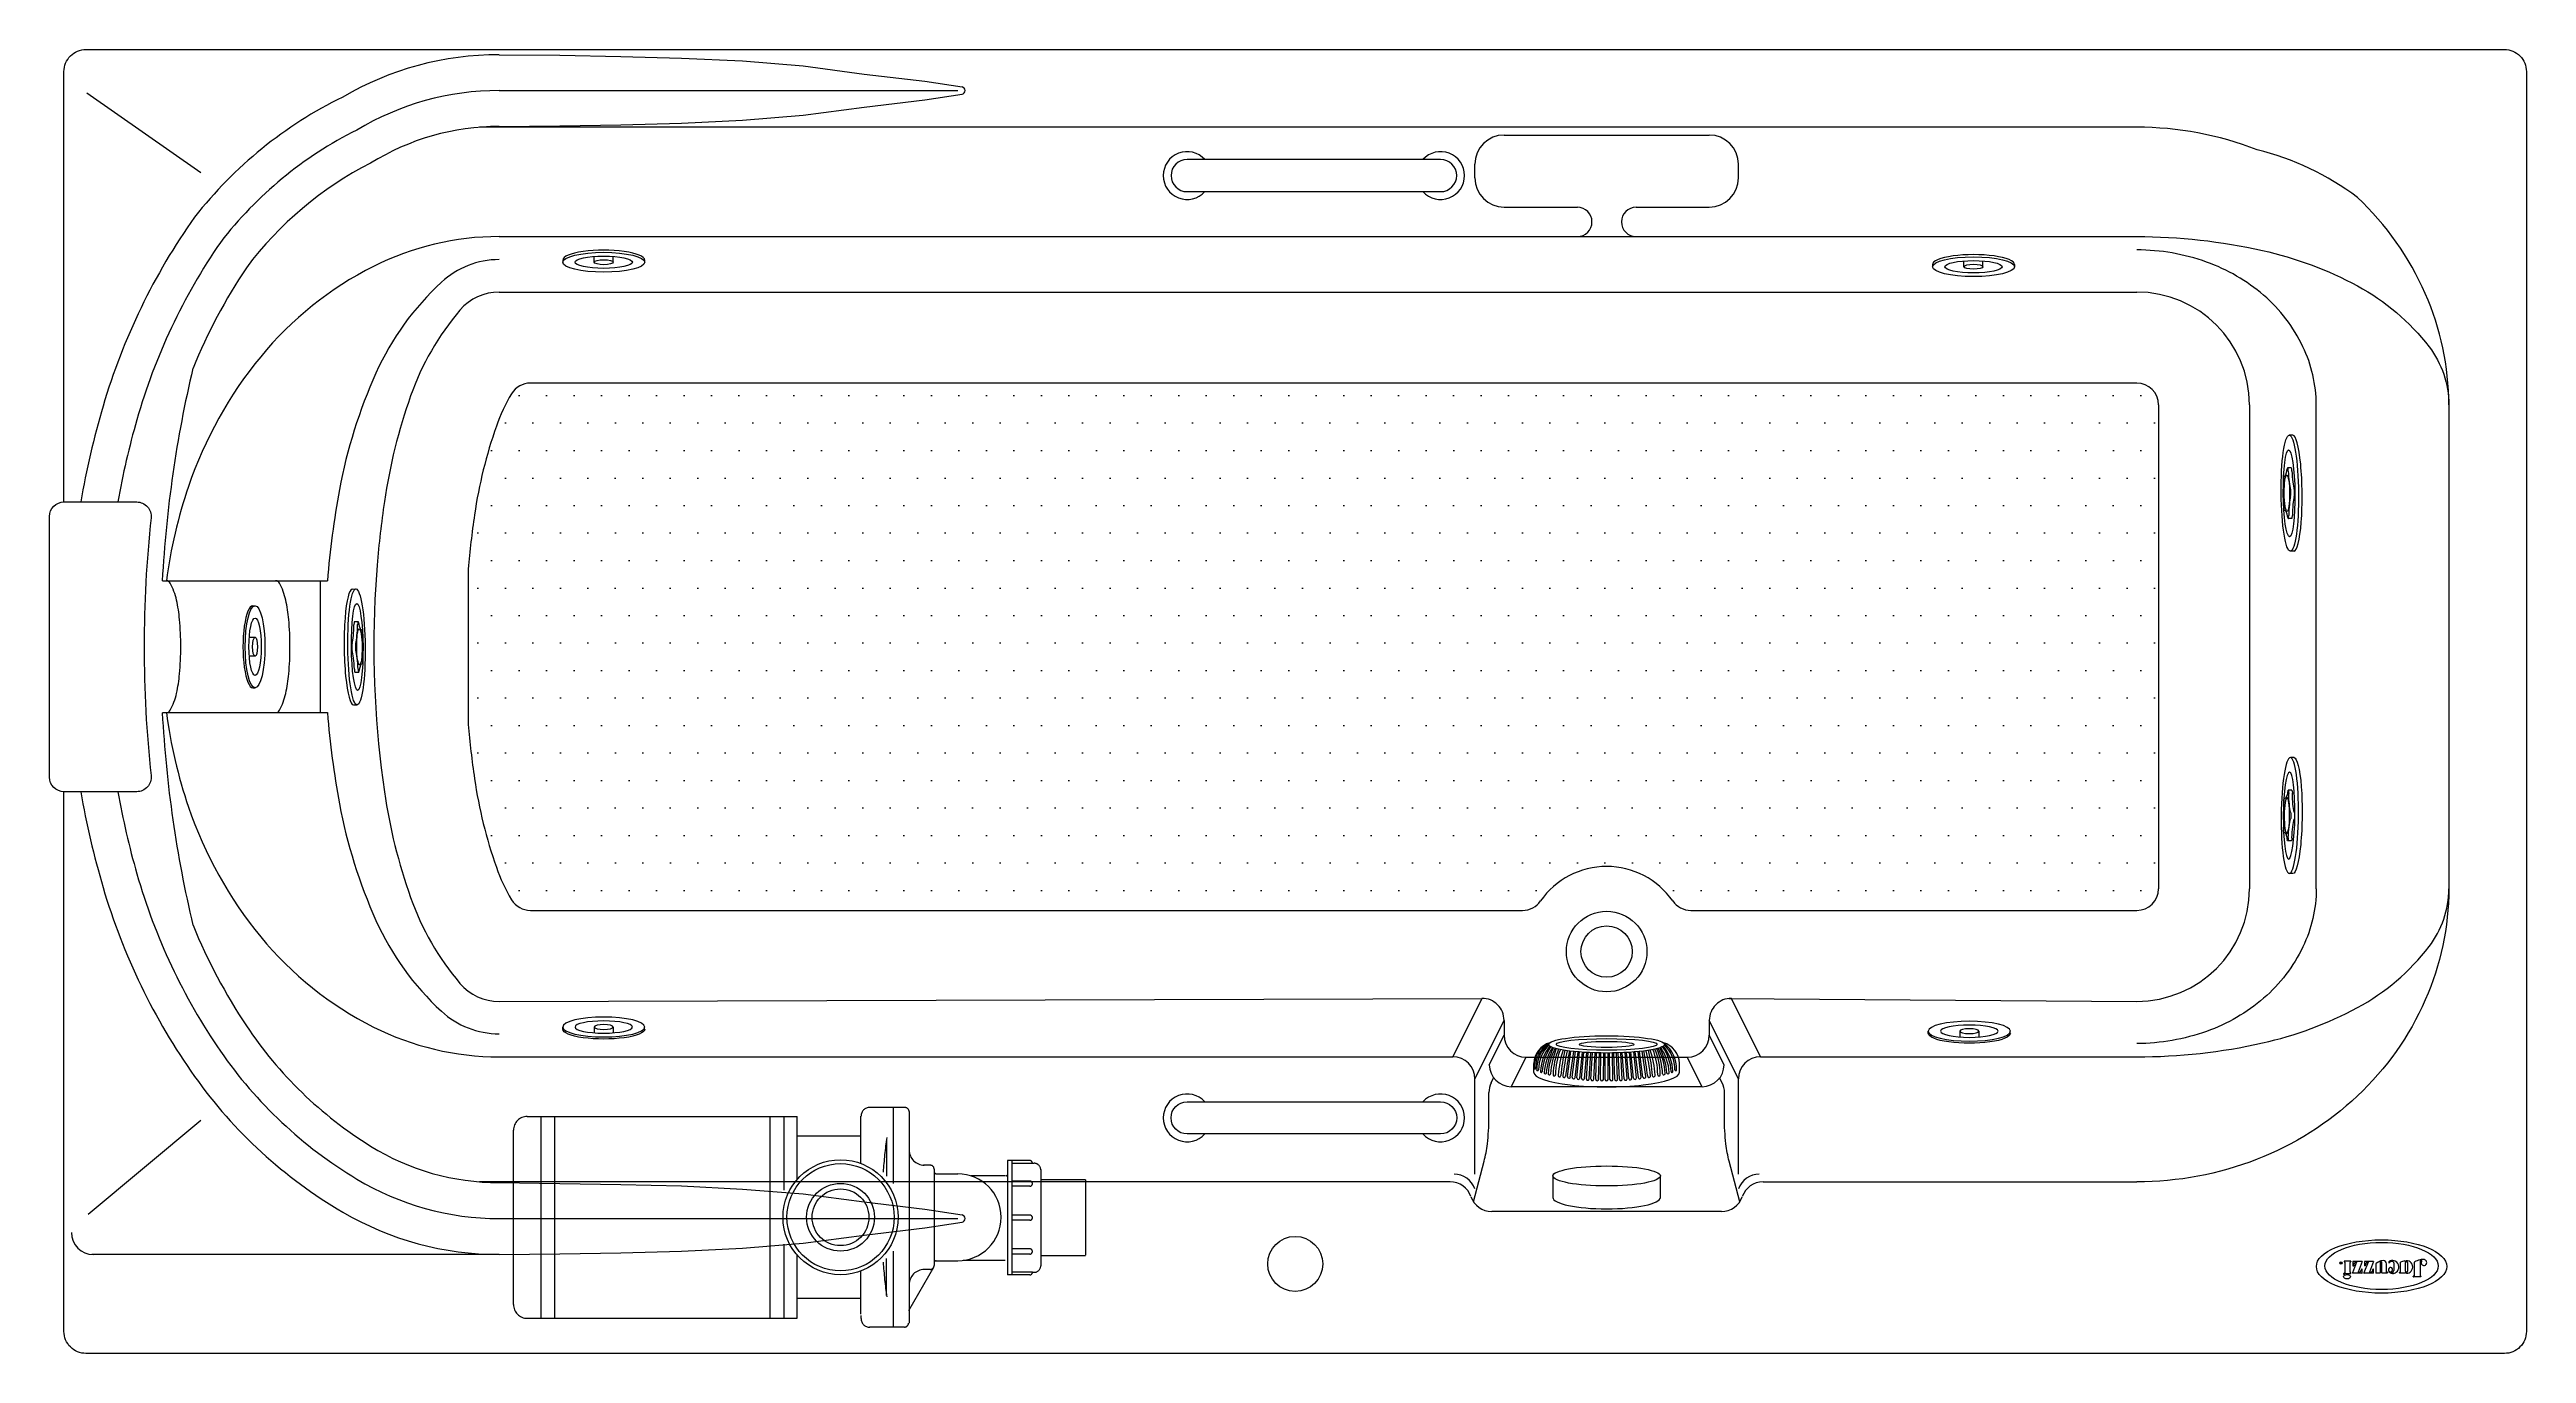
# Model space of a CAD drawing. Header units: millimetres. Extents: x -1256.18 to -1254.47, y 2229.05 to 2229.95.
import ezdxf
from ezdxf.enums import TextEntityAlignment as Align

# ---------------------------------------------------------------- set-up
doc = ezdxf.new("R2010")
doc.units = ezdxf.units.MM
doc.header["$LTSCALE"] = 10
doc.linetypes.add('HIDDEN', pattern=[0.375, 0.25, -0.125])
for name, color, linetype in [('CONTOR05', 7, 'Continuous'), ('jacuzzi', 1, 'Continuous'), ('LCOTA02', 1, 'Continuous')]:
    doc.layers.add(name, color=color, linetype=linetype)
doc.styles.add('ROMANS', font='romans', dxfattribs={"height": 4})

# ---------------------------------------------------------------- blocks, each defined once
blk = doc.blocks.new('A$C1E5B20B9')
at = {"layer": 'LCOTA02'}
for p, q in [((12, 80), (17, 80)), ((14.6, 57.5), (19.6, 57.5)), ((14.6, 22.5), (20, 22.5)), ((12, 0), (17, 0))]:
    blk.add_line(p, q, dxfattribs=at)
for centre, major_axis, start_param, end_param in [((12, 40), (0, 40), 0, 3.141593), ((8.2, 59), (0, 19), 3.648269, 4.519872), ((14.6, 54.8), (0, 2.68), 6.283185, 7.661464), ((13.2, 59), (0, 19), 3.648269, 4.519872), ((19.6, 54.8), (0, 2.68), 5.533225, 7.661464), ((24, 70.7), (0, 19), 2.391632, 3.263235), ((24.8, 49.2), (0, 2.68), 4.276588, 6.404827), ((11.3, 40), (0, 2.68), 0.506677, 2.634916), ((8.2, 21), (0, 19), 4.904906, 5.776509), ((16.3, 40), (0, 2.68), 0.506677, 2.634916), ((13.2, 21), (0, 19), 4.904906, 5.776509), ((30.7, 40), (0, 19), 1.134995, 2.006598), ((14.6, 25.2), (0, 2.68), 1.763314, 3.141593), ((19.6, 25.2), (0, 2.68), 1.763314, 3.891553), ((24, 9.3), (0, 19), 6.161543, 7.033146), ((24.8, 30.8), (0, 2.68), 3.019951, 5.14819)]:
    blk.add_ellipse(centre, major_axis=major_axis, ratio=0.3, start_param=start_param, end_param=end_param, dxfattribs=at)
for centre, major_axis, ratio in [((17, 40), (0, 40), 0.3), ((18, 40), (0, 30), 0.266667), ((21, 40), (0, 12.5), 0.3)]:
    blk.add_ellipse(centre, major_axis=major_axis, ratio=ratio, dxfattribs=at)
blk = doc.blocks.new('A$C00053991')
at = {"layer": 'CONTOR05', "xscale": 0.5, "zscale": 0.5}
blk.add_blockref('A$C1E5B20B9', (0, 0), dxfattribs=at)
blk = doc.blocks.new('A$C691B2982')
at = {"layer": 'CONTOR05', "xscale": 0.1, "yscale": 0.1, "zscale": 0.1}
blk.add_blockref('A$C00053991', (0, 0), dxfattribs=at)
blk = doc.blocks.new('A$C159910E5')
at = {"layer": 'CONTOR05', "rotation": 270}
blk.add_blockref('A$C691B2982', (0, 1.45), dxfattribs=at)
blk = doc.blocks.new('A$C3BF32979')
at = {"layer": 'CONTOR05', "rotation": 314.9999999999977}
blk.add_blockref('A$C159910E5', (-0.4, 5.26), dxfattribs=at)
blk = doc.blocks.new('*E10')
at = {"layer": 'CONTOR05', "rotation": 135.5818886525813}
blk.add_blockref('A$C3BF32979', (4.89, 4.04), dxfattribs=at)
blk = doc.blocks.new('A$C37FA7AEC')
at = {"layer": 'LCOTA02'}
for p, q in [((1.01, 4.71), (1.23, 4.71)), ((1.23, 2.9), (0.63, 2.9)), ((1.23, 1.81), (0.63, 1.81)), ((1.01, 0), (1.23, 0))]:
    blk.add_line(p, q, dxfattribs=at)
for centre, major_axis, ratio, start_param, end_param in [((1.01, 2.36), (0, 2.36), 0.431953, 6.283185, 9.424778), ((1.23, 2.36), (0, -0.544), 0.461888, -3.141592653589793, 3.141592653589793)]:
    blk.add_ellipse(centre, major_axis=major_axis, ratio=ratio, start_param=start_param, end_param=end_param, dxfattribs=at)
for major_axis, ratio in [((0, 2.36), 0.431953), ((0, 1.65), 0.381644)]:
    blk.add_ellipse((1.23, 2.36), major_axis=major_axis, ratio=ratio, dxfattribs=at)
blk = doc.blocks.new('A$C6134645C')
at = {"layer": 'CONTOR05', "rotation": 179.9999999999999}
blk.add_blockref('A$C37FA7AEC', (2.24, 4.71), dxfattribs=at)
blk = doc.blocks.new('A$C71D54D85')
at = {"color": 1}
for p, q in [((78.3, 110.3), (78.3, 111.4)), ((79.1, 112.2), (100.7, 112.2)), ((79.9, 109.5), (79.1, 109.5)), ((80.7, 64), (80.7, 108.7)), ((100.7, 109.5), (98, 109.5)), ((98, 109.5), (98, 67.5)), ((101.6, 111.4), (101.6, 110.3)), ((126.3, 99.5), (126.3, 99.8)), ((127.1, 100.6), (143, 100.6)), ((143, 97.9), (140.8, 97.9)), ((143.8, 99.8), (143.8, 98.7)), ((160.9, 70.1), (160.9, 93.1)), ((180.2, 98.4), (180.2, 100.2)), ((180.6, 100.6), (196.5, 100.6)), ((180.6, 98), (182.5, 98)), ((182.9, 97.6), (182.9, 72.5)), ((202, 100.6), (214.9, 100.6)), ((221.7, 65.9), (234, 97.9)), ((221.8, 100.4), (221.8, 89.5)), ((222.2, 100.8), (250.8, 100.8)), ((222.2, 89.1), (223.7, 89.1)), ((238.7, 67.9), (251.2, 100.2)), ((247.7, 79.1), (249.5, 79.1)), ((249.9, 65.4), (249.9, 78.7)), ((256.6, 65.9), (268.9, 97.9)), ((256.7, 100.4), (256.7, 89.5)), ((257.1, 100.8), (285.6, 100.8)), ((257.1, 89.1), (258.6, 89.1)), ((273.6, 67.9), (286, 100.2)), ((282.5, 79.1), (284.3, 79.1)), ((284.8, 65.4), (284.8, 78.7)), ((175.5, 66.7), (175.5, 69.5)), ((222.2, 65.2), (249.5, 65.2)), ((257, 65.2), (284.3, 65.2)), ((291, 65.3), (291, 66.2)), ((291.4, 64.9), (310.7, 64.9)), ((311.1, 65.3), (311.1, 66.1))]:
    blk.add_line(p, q, dxfattribs=at)
blk.add_lwpolyline([(126.1, 70.7), (126.1, 93.4, 1), (117.9, 93.4), (117.9, 70.7, 1)], format="xyb", close=True, dxfattribs=at)
for points in [[(196.9, 100.2), (196.9, 68.8, 0.135484), (197, 68.4, 0.597309), (201.5, 68.6, 0.11277), (201.6, 69), (201.6, 100.2)], [(200.1, 64, 0.062974), (213.8, 71.3, 0.257829), (215.3, 74), (215.3, 100.2)], [(306.9, 102.2), (291.6, 102.2, 0.414214), (291.2, 101.8), (291.2, 99.7, 0.414214), (291.6, 99.3), (292.9, 99.3, -0.414214), (293.3, 98.9), (293.3, 68.2)], [(309, 68.1), (309, 99.5, -0.309408), (309.5, 100.2, 0.090701), (313.4, 102.6, 0.365017), (313.4, 103.1), (313, 103.8, 0.451807), (311.8, 104, -0.178007), (306.7, 102.2)]]:
    blk.add_lwpolyline(points, format="xyb", dxfattribs=at)
blk.add_circle((320.5, 70.1), 3.49, dxfattribs=at)
for centre, radius, start, end in [((70, 68.8), 9.29, 122.98031, 234.80885), ((69.4, 69.8), 8.1, 329.38819, 123.2376), ((79.1, 111.4), 0.803, 90, 180), ((79.1, 110.3), 0.803, 180, 270), ((79.9, 108.7), 0.803, 360, 90), ((100.7, 111.4), 0.803, 360, 90), ((100.7, 110.3), 0.803, 270, 360), ((125.9, 99.5), 0.401, 231.45531, 0), ((127.1, 99.8), 0.803, 90, 180), ((140.8, 97.1), 0.803, 90, 180), ((143, 99.8), 0.803, 0, 90), ((143, 98.7), 0.803, 270, 0), ((165.1, 82.3), 19.6, 127.13134, 242.26712), ((164.3, 84.3), 17.5, 88.59962, 128.95271), ((169.6, 92.9), 8.64, 150.43729, 179.01242), ((166.3, 94.4), 5.08, 97.11199, 147.24263), ((170.3, 89.8), 6.07, 110.28331, 290.7343), ((164.1, 87.9), 13.9, 29.5272, 87.50186), ((166.2, 95.2), 4.29, 50.78098, 96.34141), ((167.6, 97.3), 1.84, 289.02953, 44.08726), ((169.2, 91.3), 7.85, 294.39358, 25.90718), ((180.6, 100.2), 0.401, 90, 180), ((180.6, 98.4), 0.401, 180, 270), ((182.5, 97.6), 0.401, 0, 90), ((196.5, 100.2), 0.401, 0, 90), ((202, 100.2), 0.401, 90, 180), ((214.9, 100.2), 0.401, 0, 90), ((222.2, 100.4), 0.401, 90, 180), ((222.2, 89.5), 0.401, 180, 270), ((223.7, 89.5), 0.401, 270, 355.05883), ((235.3, 88.5), 11.3, 130.15733, 175.05883), ((232.5, 91.7), 7.01, 80.33745, 129.00483), ((233.6, 98.1), 0.5, 338.92958, 80.33745), ((235.7, 77.8), 11.5, 294.82753, 3.77721), ((247.7, 78.6), 0.5, 90, 183.77721), ((249.5, 78.7), 0.401, 0, 90), ((250.8, 100.4), 0.401, 338.92958, 90), ((257.1, 100.4), 0.401, 90, 180), ((257.1, 89.5), 0.401, 180, 270), ((258.6, 89.5), 0.401, 270, 355.05883), ((270.2, 88.5), 11.3, 130.15733, 175.05883), ((267.3, 91.7), 7.01, 80.33745, 129.00483), ((268.4, 98.1), 0.5, 338.92958, 80.33745), ((270.5, 77.8), 11.5, 294.82753, 3.77721), ((282.5, 78.6), 0.5, 90, 183.77721), ((284.3, 78.7), 0.401, 0, 90), ((285.6, 100.4), 0.401, 338.92958, 90), ((69.2, 67.7), 8, 234.80885, 260.1754), ((73, 89.8), 30.4, 260.1754, 285.41833), ((78.3, 64.6), 2.66, 297.20293, 316.52893), ((78.3, 64.4), 2.49, 320.21994, 351.14429), ((57.1, 146.7), 89.5, 285.56043, 296.84445), ((97.2, 67.5), 0.803, 298.82315, 360), ((164.9, 81.4), 18.8, 241.68236, 289.34326), ((165, 69.7), 4.07, 174.05436, 252.53888), ((166.1, 77.3), 11.7, 258.5772, 294.21967), ((166.7, 75.4), 9.65, 295.27036, 324.8584), ((162.5, 82.3), 20.5, 295.00308, 308.90895), ((175, 69.5), 0.5, 0, 144.8584), ((175, 66.7), 0.5, 309.13116, 0), ((192.3, 72.5), 9.42, 180, 267.92324), ((193.9, 81.5), 18.5, 264.07358, 289.85013), ((222.2, 65.7), 0.5, 158.92958, 270), ((239.2, 67.7), 0.5, 158.92958, 274.07432), ((238.4, 77.9), 10.7, 274.07432, 281.22181), ((249.5, 65.7), 0.401, 270, 0), ((257, 65.7), 0.5, 158.92958, 270), ((274, 67.7), 0.5, 158.92958, 274.07432), ((273.3, 77.9), 10.7, 274.07432, 281.22181), ((284.3, 65.7), 0.401, 270, 0), ((291.4, 66.2), 0.401, 82.17237, 180), ((291.4, 65.3), 0.401, 180, 270), ((291.7, 68.2), 1.61, 262.17237, 0), ((310.6, 68.1), 1.61, 180, 273.61115), ((310.7, 66.1), 0.401, 0, 93.61115), ((310.7, 65.3), 0.401, 270, 0)]:
    blk.add_arc(centre, radius, start, end, dxfattribs=at)
for centre, major_axis, ratio in [((197.8, 79.2), (-171.8, 0), 0.415223), ((302.5, 111.9), (-10.3, 0), 0.621803)]:
    blk.add_ellipse(centre, major_axis=major_axis, ratio=ratio, dxfattribs=at)
at = {"layer": 'LCOTA02'}
for p, q in [((140, 97.1), (140, 68)), ((127.1, 65.8), (127.1, 63.7))]:
    blk.add_line(p, q, dxfattribs=at)
for centre, radius, start, end in [((122.7, 82), 19.4, 126.3033, 231.48564), ((119.5, 88.6), 12.3, 59.92306, 132.27609), ((78, 64.6), 2, 149.38819, 195.77516), ((78.9, 64.9), 2.92, 195.77516, 246.12825), ((78.6, 64), 2, 246.12825, 297.20293), ((119.6, 76.9), 13.4, 228.39986, 304.23053), ((123.5, 96.5), 32.9, 276.28599, 300.08621)]:
    blk.add_arc(centre, radius, start, end, dxfattribs=at)
blk.add_ellipse((197.8, 80.8), major_axis=(-197.8, 0), ratio=0.408776, dxfattribs=at)
at = {"color": 1, "style": 'ROMANS'}
blk.add_text('R', height=3.5, dxfattribs=at).set_placement((320.5, 70.1), align=Align.MIDDLE_CENTER)

msp = doc.modelspace()

# ---------------------------------------------------------------- hatches: boundary and pattern name
at = {"layer": 'jacuzzi'}
h = msp.add_hatch(dxfattribs=at)
h.set_pattern_fill('DOTS', color=256, scale=0.303614, style=0)
h.set_pattern_definition([(0, (-1258.88055, 2224.002118), (0.00948795, 0.018975904), [0, -0.018975904])])
h.paths.add_polyline_path([(-1255.846, 2229.7225, 0.264036), (-1255.8591, 2229.7151, 0.0497), (-1255.8696, 2229.6927, 0.048609), (-1255.8847, 2229.6316, 0.014977), (-1255.889, 2229.5941), (-1255.889, 2229.4869, 0.014977), (-1255.8847, 2229.4494, 0.048609), (-1255.8696, 2229.3883, 0.0497), (-1255.8591, 2229.3659, 0.264036), (-1255.846, 2229.3585), (-1255.1611, 2229.3585, 0.244921), (-1255.1487, 2229.365, -0.521102), (-1255.0574, 2229.365, 0.244921), (-1255.045, 2229.3585), (-1254.7371, 2229.3585, 0.414214), (-1254.7221, 2229.3735), (-1254.7221, 2229.7075, 0.414214), (-1254.7371, 2229.7225)])

# ---------------------------------------------------------------- linework, layer by layer
for p, q in [((-1256.0736, 2229.8675), (-1256.1524, 2229.9225)), ((-1255.8677, 2229.9244), (-1255.551, 2229.9244)), ((-1254.7371, 2229.8991), (-1255.8812, 2229.8991)), ((-1255.1738, 2229.8937), (-1255.0323, 2229.8937)), ((-1255.1941, 2229.8641), (-1255.1941, 2229.8735)), ((-1255.0121, 2229.8641), (-1255.0121, 2229.8735)), ((-1255.1738, 2229.8439), (-1255.1233, 2229.8439)), ((-1255.0828, 2229.8439), (-1255.0323, 2229.8439)), ((-1255.8677, 2229.8236), (-1254.7371, 2229.8236)), ((-1255.8677, 2229.7853), (-1254.7371, 2229.7853)), ((-1254.7371, 2229.7225), (-1255.846, 2229.7225)), ((-1254.7221, 2229.7075), (-1254.7221, 2229.3735)), ((-1254.6593, 2229.7075), (-1254.6593, 2229.3735)), ((-1254.6593, 2229.7075), (-1254.6593, 2229.3735)), ((-1254.6132, 2229.3735), (-1254.6132, 2229.7075)), ((-1254.6132, 2229.3735), (-1254.6132, 2229.7075)), ((-1254.5217, 2229.7075), (-1254.5217, 2229.3735)), ((-1256.1002, 2229.586), (-1255.9862, 2229.586)), ((-1255.9911, 2229.495), (-1255.9911, 2229.586)), ((-1255.9519, 2229.5968), (-1255.9534, 2229.5732)), ((-1255.889, 2229.5941), (-1255.889, 2229.4869)), ((-1256.1002, 2229.495), (-1255.9862, 2229.495)), ((-1255.846, 2229.3585), (-1255.1611, 2229.3585)), ((-1255.045, 2229.3585), (-1254.7371, 2229.3585)), ((-1255.8677, 2229.2957), (-1255.1891, 2229.2978)), ((-1255.2093, 2229.2574), (-1255.1891, 2229.2978)), ((-1255.0187, 2229.2977), (-1254.7371, 2229.2957)), ((-1254.9969, 2229.2574), (-1255.017, 2229.2978)), ((-1255.1941, 2229.2422), (-1255.1739, 2229.2826)), ((-1255.1739, 2229.2826), (-1255.1739, 2229.2724)), ((-1255.0121, 2229.2422), (-1255.0322, 2229.2826)), ((-1255.0322, 2229.2826), (-1255.0322, 2229.2724)), ((-1255.1841, 2229.252), (-1255.1739, 2229.2724)), ((-1255.1301, 2229.2438), (-1255.1277, 2229.2614)), ((-1255.1282, 2229.2435), (-1255.1257, 2229.2611)), ((-1255.1268, 2229.2433), (-1255.1247, 2229.261)), ((-1255.1249, 2229.2431), (-1255.1227, 2229.2609)), ((-1255.1236, 2229.2429), (-1255.1218, 2229.2608)), ((-1255.1217, 2229.2427), (-1255.1198, 2229.2606)), ((-1255.1204, 2229.2426), (-1255.1188, 2229.2606)), ((-1255.1184, 2229.2424), (-1255.1168, 2229.2605)), ((-1255.1171, 2229.2423), (-1255.1159, 2229.2604)), ((-1255.1151, 2229.2422), (-1255.1139, 2229.2603)), ((-1255.1139, 2229.2421), (-1255.1129, 2229.2603)), ((-1255.1119, 2229.242), (-1255.1109, 2229.2602)), ((-1255.1106, 2229.2419), (-1255.11, 2229.2602)), ((-1255.1086, 2229.2419), (-1255.108, 2229.2601)), ((-1255.1073, 2229.2418), (-1255.107, 2229.2601)), ((-1255.1053, 2229.2418), (-1255.105, 2229.2601)), ((-1255.1041, 2229.2418), (-1255.1041, 2229.2601)), ((-1255.1021, 2229.2418), (-1255.1021, 2229.2601)), ((-1255.1008, 2229.2418), (-1255.1011, 2229.2601)), ((-1255.0988, 2229.2418), (-1255.0991, 2229.2601)), ((-1255.0975, 2229.2419), (-1255.0982, 2229.2601)), ((-1255.0955, 2229.2419), (-1255.0962, 2229.2602)), ((-1255.0943, 2229.242), (-1255.0952, 2229.2602)), ((-1255.0923, 2229.2421), (-1255.0932, 2229.2603)), ((-1255.091, 2229.2422), (-1255.0923, 2229.2603)), ((-1255.089, 2229.2423), (-1255.0903, 2229.2604)), ((-1255.0877, 2229.2424), (-1255.0893, 2229.2605)), ((-1255.0858, 2229.2426), (-1255.0873, 2229.2606)), ((-1255.0845, 2229.2427), (-1255.0864, 2229.2606)), ((-1255.0825, 2229.2429), (-1255.0844, 2229.2608)), ((-1255.0812, 2229.2431), (-1255.0834, 2229.2609)), ((-1255.0793, 2229.2433), (-1255.0814, 2229.261)), ((-1255.078, 2229.2435), (-1255.0805, 2229.2611)), ((-1255.0761, 2229.2438), (-1255.0785, 2229.2613)), ((-1255.022, 2229.252), (-1255.0322, 2229.2724)), ((-1255.8677, 2229.2574), (-1255.2093, 2229.2574)), ((-1255.1941, 2229.1764), (-1255.1941, 2229.2422)), ((-1255.1828, 2229.2394), (-1255.1811, 2229.2429)), ((-1255.1689, 2229.2368), (-1255.1587, 2229.2572)), ((-1255.1587, 2229.2572), (-1255.0474, 2229.2572)), ((-1255.1533, 2229.2467), (-1255.1533, 2229.2529)), ((-1255.1533, 2229.2467), (-1255.1533, 2229.2529)), ((-1255.0528, 2229.2467), (-1255.0529, 2229.2529)), ((-1255.0372, 2229.2368), (-1255.0474, 2229.2572)), ((-1255.0234, 2229.2394), (-1255.0251, 2229.2429)), ((-1255.0121, 2229.1764), (-1255.0121, 2229.2422)), ((-1254.9969, 2229.2574), (-1254.7371, 2229.2574)), ((-1255.1844, 2229.2155), (-1255.1844, 2229.2327)), ((-1255.0372, 2229.2368), (-1255.1689, 2229.2368)), ((-1255.0218, 2229.2155), (-1255.0218, 2229.2327)), ((-1256.0736, 2229.2135), (-1256.1514, 2229.1485)), ((-1255.195, 2229.1574), (-1255.1877, 2229.1853)), ((-1255.1402, 2229.1752), (-1255.1402, 2229.1604)), ((-1255.0659, 2229.1604), (-1255.0659, 2229.1752)), ((-1255.0112, 2229.1574), (-1255.0185, 2229.1853)), ((-1255.2111, 2229.1711), (-1255.8812, 2229.1711)), ((-1254.9951, 2229.1711), (-1254.7371, 2229.1711)), ((-1255.8677, 2229.1458), (-1255.551, 2229.1458)), ((-1255.0238, 2229.1507), (-1255.1824, 2229.1507)), ((-1255.8677, 2229.121), (-1256.1488, 2229.121))]:
    msp.add_line(p, q, dxfattribs=at)
at = {"layer": 'jacuzzi', "linetype": 'HIDDEN'}
for p, q in [((-1255.8483, 2229.2163), (-1255.6619, 2229.2163)), ((-1255.8387, 2229.077), (-1255.8387, 2229.2163)), ((-1255.8292, 2229.077), (-1255.8292, 2229.2163)), ((-1255.6805, 2229.077), (-1255.6805, 2229.2163)), ((-1255.671, 2229.1654), (-1255.671, 2229.2163)), ((-1255.6619, 2229.1728), (-1255.6619, 2229.2163)), ((-1255.6619, 2229.2027), (-1255.6619, 2229.2163)), ((-1255.6179, 2229.2143), (-1255.6179, 2229.2165)), ((-1255.6179, 2229.2143), (-1255.6179, 2229.2165)), ((-1255.5951, 2229.2225), (-1255.6118, 2229.2225)), ((-1255.5951, 2229.2225), (-1255.6118, 2229.2225)), ((-1255.5879, 2229.2225), (-1255.5965, 2229.2225)), ((-1255.5957, 2229.2225), (-1255.5957, 2229.17)), ((-1255.5846, 2229.2196), (-1255.5846, 2229.0737)), ((-1255.8578, 2229.0865), (-1255.8578, 2229.2067)), ((-1255.6179, 2229.2027), (-1255.6619, 2229.2027)), ((-1255.6002, 2229.2007), (-1255.6002, 2229.1751)), ((-1255.5702, 2229.1826), (-1255.5747, 2229.1826)), ((-1255.5674, 2229.1798), (-1255.5674, 2229.1135)), ((-1255.5659, 2229.1767), (-1255.5511, 2229.1767)), ((-1255.5183, 2229.1753), (-1255.5419, 2229.1753)), ((-1255.5174, 2229.1753), (-1255.5179, 2229.1753)), ((-1255.5167, 2229.1858), (-1255.5167, 2229.1069)), ((-1255.5137, 2229.1858), (-1255.5137, 2229.1069)), ((-1255.5137, 2229.184), (-1255.4983, 2229.184)), ((-1255.4938, 2229.1796), (-1255.4938, 2229.1133)), ((-1255.4938, 2229.1795), (-1255.4938, 2229.1132)), ((-1255.4628, 2229.1726), (-1255.4938, 2229.1726)), ((-1255.4628, 2229.1725), (-1255.4938, 2229.1725)), ((-1255.4628, 2229.1726), (-1255.4628, 2229.1244)), ((-1255.4628, 2229.1725), (-1255.4628, 2229.1206)), ((-1255.671, 2229.077), (-1255.671, 2229.1281)), ((-1255.5957, 2229.1234), (-1255.5957, 2229.0708)), ((-1255.4628, 2229.1281), (-1255.4628, 2229.1244)), ((-1255.4628, 2229.1244), (-1255.4628, 2229.1207)), ((-1255.6619, 2229.077), (-1255.6619, 2229.1207)), ((-1255.6619, 2229.079), (-1255.6619, 2229.1148)), ((-1255.6619, 2229.077), (-1255.6619, 2229.1148)), ((-1255.6619, 2229.079), (-1255.6619, 2229.1148)), ((-1255.6002, 2229.0927), (-1255.6002, 2229.1183)), ((-1255.5678, 2229.1121), (-1255.5851, 2229.0821)), ((-1255.5702, 2229.1107), (-1255.5742, 2229.1107)), ((-1255.5659, 2229.1166), (-1255.5511, 2229.1166)), ((-1255.5183, 2229.1168), (-1255.5474, 2229.1168)), ((-1255.4995, 2229.1087), (-1255.5137, 2229.1087)), ((-1255.4995, 2229.1088), (-1255.4983, 2229.1088)), ((-1255.4995, 2229.1087), (-1255.4983, 2229.1087)), ((-1255.4628, 2229.1201), (-1255.4938, 2229.1201)), ((-1255.6619, 2229.0908), (-1255.6179, 2229.0908)), ((-1255.8483, 2229.077), (-1255.6619, 2229.077)), ((-1255.6179, 2229.079), (-1255.6179, 2229.0768)), ((-1255.6179, 2229.079), (-1255.6179, 2229.0768)), ((-1255.5879, 2229.0708), (-1255.612, 2229.0708))]:
    msp.add_line(p, q, dxfattribs=at)
at = {"layer": 'jacuzzi', "color": 3}
msp.add_lwpolyline([(-1256.1681, 2229.6404), (-1256.1681, 2229.9375, -0.414214), (-1256.1529, 2229.9527), (-1254.4833, 2229.9527, -0.414214), (-1254.4681, 2229.9375), (-1254.4681, 2229.0679, -0.414214), (-1254.4833, 2229.0527), (-1256.1529, 2229.0527, -0.414214), (-1256.1681, 2229.0679), (-1256.1681, 2229.4404)], format="xyb", dxfattribs=at)
at = {"layer": 'jacuzzi'}
for points in [[(-1255.8677, 2229.9491, 0.132972), (-1255.9757, 2229.9199, 0.112479), (-1256.0779, 2229.8371, 0.082957), (-1256.1411, 2229.7066, 0.028835), (-1256.1565, 2229.6404, 0.028835)], [(-1255.8677, 2229.9244, 0.136109), (-1255.966, 2229.8971, 0.113246), (-1256.0601, 2229.8196, 0.081526), (-1256.1178, 2229.6972, 0.025524), (-1256.1309, 2229.6404, 0.025524)], [(-1255.8677, 2229.8996, 0.139831), (-1255.9564, 2229.8743, 0.114061), (-1256.0422, 2229.8021, 0.049631), (-1256.079, 2229.7328)], [(-1254.5217, 2229.7075, 0.104164), (-1254.5379, 2229.7843, 0.100663), (-1254.5848, 2229.8506, 0.102638), (-1254.6541, 2229.8835, 0.093069), (-1254.7371, 2229.8991)], [(-1255.8677, 2229.8236, 0.117203), (-1255.9544, 2229.803, 0.104375), (-1256.0323, 2229.7407, 0.090214), (-1256.0821, 2229.6512, 0.048846), (-1256.0974, 2229.586)], [(-1254.7371, 2229.8236, -0.054985), (-1254.6503, 2229.814, -0.068797), (-1254.5848, 2229.7896, -0.105698), (-1254.5353, 2229.7475, -0.165254), (-1254.5217, 2229.7075, -0.165254)], [(-1255.8677, 2229.8077, 0.188149), (-1255.9075, 2229.7921, 0.101334), (-1255.9527, 2229.7294, 0.059725), (-1255.9779, 2229.649, 0.026837), (-1255.9862, 2229.586)], [(-1254.6132, 2229.7075, 0.11231), (-1254.6224, 2229.7476, 0.103182), (-1254.6495, 2229.7831, 0.092447), (-1254.6889, 2229.806, 0.086066), (-1254.7371, 2229.8144, 0.086066)], [(-1255.8677, 2229.7853, 0.219593), (-1255.8947, 2229.7729, 0.0919), (-1255.9288, 2229.7136, 0.048609), (-1255.9469, 2229.6407, 0.015971), (-1255.9519, 2229.5968)], [(-1255.8591, 2229.7151, 0.0497), (-1255.8696, 2229.6927, 0.048609), (-1255.8847, 2229.6316, 0.014977), (-1255.889, 2229.5941)], [(-1256.0975, 2229.495, 0.276936), (-1256.0947, 2229.4966, 0.068261), (-1256.0904, 2229.5083, 0.031566), (-1256.0883, 2229.5217, 0.022827), (-1256.0875, 2229.5405, 0.022827), (-1256.0883, 2229.5593, 0.031566), (-1256.0904, 2229.5727, 0.068261), (-1256.0947, 2229.5844, 0.276936), (-1256.0975, 2229.586)], [(-1256.0221, 2229.495, 0.276936), (-1256.0193, 2229.4966, 0.068261), (-1256.015, 2229.5083, 0.031566), (-1256.0129, 2229.5217, 0.022827), (-1256.0121, 2229.5405, 0.022827), (-1256.0129, 2229.5593, 0.031566), (-1256.015, 2229.5727, 0.068261), (-1256.0193, 2229.5844, 0.276936), (-1256.0221, 2229.586)], [(-1255.9534, 2229.5732, 0.048182), (-1255.9469, 2229.4403, 0.048609), (-1255.9288, 2229.3674, 0.0919), (-1255.8947, 2229.3081, 0.219593), (-1255.8677, 2229.2957)], [(-1256.0974, 2229.495, 0.048846), (-1256.0821, 2229.4298, 0.090214), (-1256.0323, 2229.3403, 0.104375), (-1255.9544, 2229.278, 0.117203), (-1255.8677, 2229.2574)], [(-1255.9862, 2229.495, 0.026837), (-1255.9779, 2229.432, 0.059725), (-1255.9527, 2229.3516, 0.101334), (-1255.9075, 2229.2889, 0.188149), (-1255.8677, 2229.2733)], [(-1255.889, 2229.4869, 0.014977), (-1255.8847, 2229.4494, 0.048609), (-1255.8696, 2229.3883, 0.0497), (-1255.8591, 2229.3659)], [(-1256.1565, 2229.4404, 0.028781), (-1256.1411, 2229.3744, 0.082957), (-1256.0779, 2229.2439, 0.106733), (-1255.9757, 2229.1503, 0.132972), (-1255.8677, 2229.121)], [(-1256.1309, 2229.4404, 0.025468), (-1256.1178, 2229.3838, 0.081526), (-1256.0601, 2229.2614, 0.106953), (-1255.966, 2229.1731, 0.136109), (-1255.8677, 2229.1458)], [(-1254.7371, 2229.2574, 0.054985), (-1254.6503, 2229.267, 0.068797), (-1254.5848, 2229.2914, 0.105698), (-1254.5353, 2229.3335, 0.165254), (-1254.5217, 2229.3735, 0.165254)], [(-1254.5217, 2229.3735, -0.104164), (-1254.5379, 2229.2967, -0.100663), (-1254.5848, 2229.2304, -0.096077), (-1254.6541, 2229.1867, -0.093069), (-1254.7371, 2229.1711, -0.093069)], [(-1254.6132, 2229.3735, -0.11231), (-1254.6224, 2229.3334, -0.103182), (-1254.6495, 2229.2979, -0.092447), (-1254.6889, 2229.275, -0.086066), (-1254.7371, 2229.2666, -0.086066)], [(-1256.079, 2229.3482, 0.049631), (-1256.0422, 2229.2789, 0.107116), (-1255.9564, 2229.1958, 0.139831), (-1255.8677, 2229.1706)], [(-1255.1877, 2229.1853, 0.035415), (-1255.1854, 2229.1973, 0.02868), (-1255.1844, 2229.2155)], [(-1255.0185, 2229.1853, -0.035415), (-1255.0207, 2229.1973, -0.02868), (-1255.0218, 2229.2155)]]:
    msp.add_lwpolyline(points, format="xyb", dxfattribs=at)
for points in [[(-1255.8677, 2229.9491), (-1255.8257, 2229.9487), (-1255.7837, 2229.948), (-1255.7417, 2229.9468), (-1255.6997, 2229.9448), (-1255.6577, 2229.9415), (-1255.6157, 2229.9358), (-1255.5737, 2229.9308), (-1255.5481, 2229.9269)], [(-1255.8677, 2229.8996), (-1255.8257, 2229.9), (-1255.7837, 2229.9007), (-1255.7417, 2229.9019), (-1255.6997, 2229.9039), (-1255.6577, 2229.9073), (-1255.6157, 2229.9129), (-1255.5737, 2229.9179), (-1255.5481, 2229.9219)], [(-1255.8677, 2229.1706), (-1255.8257, 2229.1701), (-1255.7837, 2229.1694), (-1255.7417, 2229.1683), (-1255.6997, 2229.1662), (-1255.6577, 2229.1629), (-1255.6157, 2229.1573), (-1255.5737, 2229.1522), (-1255.5481, 2229.1483)], [(-1255.8677, 2229.121), (-1255.8257, 2229.1215), (-1255.7837, 2229.1222), (-1255.7417, 2229.1233), (-1255.6997, 2229.1254), (-1255.6577, 2229.1287), (-1255.6157, 2229.1343), (-1255.5737, 2229.1394), (-1255.5481, 2229.1433)]]:
    msp.add_lwpolyline(points, dxfattribs=at)
for points in [[(-1255.3927, 2229.8546), (-1255.2177, 2229.8546, 1), (-1255.2177, 2229.8768), (-1255.3927, 2229.8768, 1)], [(-1255.3927, 2229.2264), (-1255.2177, 2229.2264, -1), (-1255.2177, 2229.2042), (-1255.3927, 2229.2042, -1)]]:
    msp.add_lwpolyline(points, format="xyb", close=True, dxfattribs=at)
at = {"layer": 'jacuzzi', "color": 3}
msp.add_lwpolyline([(-1256.1681, 2229.4404, -0.414214), (-1256.1781, 2229.4504), (-1256.1781, 2229.6304, -0.414214), (-1256.1681, 2229.6404), (-1256.1179, 2229.6404, -0.446078), (-1256.108, 2229.6294, 0.053829), (-1256.108, 2229.4515, -0.446078), (-1256.1179, 2229.4404)], format="xyb", close=True, dxfattribs=at)
at = {"layer": 'jacuzzi', "linetype": 'HIDDEN'}
for points in [[(-1255.6179, 2229.1838), (-1255.6179, 2229.2077), (-1255.6179, 2229.2143)], [(-1255.6179, 2229.2027), (-1255.6179, 2229.2077), (-1255.6179, 2229.2143)], [(-1255.5013, 2229.1858), (-1255.5167, 2229.1858)], [(-1255.5013, 2229.1717), (-1255.5137, 2229.1717)], [(-1255.5013, 2229.1681), (-1255.5137, 2229.1681)], [(-1255.5013, 2229.1482), (-1255.5137, 2229.1482)], [(-1255.5013, 2229.1446), (-1255.5137, 2229.1446)], [(-1255.5013, 2229.1249), (-1255.5137, 2229.1249)], [(-1255.6179, 2229.0797), (-1255.6179, 2229.1096)], [(-1255.5013, 2229.1069), (-1255.5167, 2229.1069)], [(-1255.5013, 2229.1213), (-1255.5137, 2229.1213)]]:
    msp.add_lwpolyline(points, dxfattribs=at)
at = {"layer": 'jacuzzi'}
for centre, radius in [((-1255.1031, 2229.3301), 0.0278), ((-1255.1031, 2229.3301), 0.0177), ((-1255.3181, 2229.1145), 0.019)]:
    msp.add_circle(centre, radius, dxfattribs=at)
at = {"layer": 'jacuzzi', "linetype": 'HIDDEN'}
for radius in [0.0397, 0.037, 0.0234, 0.0196]:
    msp.add_circle((-1255.632, 2229.1467), radius, dxfattribs=at)
at = {"layer": 'jacuzzi'}
for centre, radius, start, end in [((-1255.5485, 2229.9244), 0.00253, 278.677, 81.323), ((-1255.1738, 2229.8735), 0.0202, 90, 180), ((-1255.0323, 2229.8735), 0.0202, 0, 90), ((-1255.3927, 2229.8657), 0.0165, 42.1909, 317.8091), ((-1255.2177, 2229.8657), 0.0165, 222.1909, 137.8091), ((-1255.1738, 2229.8641), 0.0202, 180, 270), ((-1255.0323, 2229.8641), 0.0202, 270, 0), ((-1255.1233, 2229.8337), 0.0101, 270, 90), ((-1255.0828, 2229.8337), 0.0101, 90, 270), ((-1254.7371, 2229.7075), 0.0778, 0, 90), ((-1255.2657, 2229.5405), 0.8358, 166.6991, 176.8764), ((-1255.846, 2229.7073), 0.0152, 90, 149.1625), ((-1254.7371, 2229.7075), 0.015, 0, 90), ((-1255.2657, 2229.5405), 0.8358, 183.1236, 193.3009), ((-1255.1031, 2229.3331), 0.0557, 34.9518, 145.0482), ((-1255.846, 2229.3737), 0.0152, 210.8375, 270), ((-1255.1611, 2229.3737), 0.0152, 270, 325.0482), ((-1255.045, 2229.3737), 0.0152, 214.9518, 270), ((-1254.7371, 2229.3735), 0.015, 270, 0), ((-1254.7371, 2229.3735), 0.0778, 270, 0), ((-1255.1891, 2229.2826), 0.0152, 0, 90.2013), ((-1255.017, 2229.2826), 0.0152, 89.7987, 180), ((-1255.1587, 2229.2724), 0.0152, 180, 270), ((-1255.1383, 2229.2527), 0.015, 105.4909, 179.5), ((-1255.1366, 2229.2516), 0.0165, 113.122, 187.4137), ((-1255.134, 2229.2507), 0.0181, 119.4273, 183.9522), ((-1255.1295, 2229.2493), 0.0218, 127.8314, 181.6456), ((-1255.1258, 2229.2485), 0.0243, 134.3309, 180.2321), ((-1255.1199, 2229.2467), 0.0288, 140.6805, 178.3252), ((-1255.1144, 2229.2455), 0.0332, 145.1075, 176.9796), ((-1255.1092, 2229.244), 0.0371, 147.5492, 176.0418), ((-1255.0977, 2229.2424), 0.0472, 153.2328, 175.4084), ((-1255.1008, 2229.2435), 0.0427, 152.3198, 176.6528), ((-1255.0838, 2229.2418), 0.0581, 158.528, 176.0922), ((-1255.096, 2229.2449), 0.044, 156.1373, 179.444), ((-1255.091, 2229.2449), 0.0474, 158.2863, 179.644), ((-1255.0622, 2229.2395), 0.0745, 162.2851, 175.8848), ((-1255.0242, 2229.2366), 0.1107, 166.75, 175.9055), ((-1254.9885, 2229.2287), 0.1456, 166.9086, 173.8716), ((-1254.675, 2229.1833), 0.4605, 170.2208, 172.4284), ((-1255.5312, 2229.1833), 0.4605, 7.5716, 9.7791), ((-1255.2176, 2229.2287), 0.1456, 6.1284, 13.0908), ((-1255.1819, 2229.2366), 0.1107, 4.0945, 13.2492), ((-1255.1439, 2229.2395), 0.0745, 4.1152, 17.7136), ((-1255.1152, 2229.2449), 0.0474, 0.356, 21.7114), ((-1255.1101, 2229.2449), 0.044, 0.556, 23.8599), ((-1255.1224, 2229.2418), 0.0581, 3.9078, 21.4695), ((-1255.1053, 2229.2435), 0.0427, 3.3472, 27.6765), ((-1255.1085, 2229.2424), 0.0472, 4.5916, 26.7633), ((-1255.0969, 2229.244), 0.0371, 3.9582, 32.4452), ((-1255.0917, 2229.2455), 0.0332, 3.0204, 34.8844), ((-1255.0679, 2229.2527), 0.015, 0.5, 74.4472), ((-1255.0862, 2229.2467), 0.0288, 1.6748, 39.1263), ((-1255.0766, 2229.2493), 0.0218, 358.3544, 52.1082), ((-1255.0803, 2229.2485), 0.0243, 359.7679, 45.0739), ((-1255.0474, 2229.2724), 0.0152, 270, 0), ((-1255.2093, 2229.2422), 0.0152, 0, 90), ((-1255.1689, 2229.252), 0.0152, 180, 270), ((-1255.1525, 2229.2495), 0.000437, 185.1947, 359.2796), ((-1255.1508, 2229.2485), 0.000615, 158.3204, 352.6804), ((-1255.1482, 2229.2473), 0.000615, 158.3204, 352.6804), ((-1255.1454, 2229.2464), 0.000777, 163.1915, 347.3605), ((-1255.1426, 2229.2458), 0.000853, 167.1949, 0.3983), ((-1255.1392, 2229.2451), 0.000886, 160.0987, 10.7386), ((-1255.1356, 2229.2446), 0.000957, 166.4345, 352.6285), ((-1255.1324, 2229.2441), 0.000962, 167.9164, 353.337), ((-1255.1291, 2229.2436), 0.000966, 169.3777, 354.0441), ((-1255.1259, 2229.2432), 0.000971, 170.818, 354.7502), ((-1255.1226, 2229.2428), 0.000976, 172.2368, 355.4561), ((-1255.1194, 2229.2425), 0.00098, 173.6339, 356.1623), ((-1255.1161, 2229.2422), 0.000985, 175.009, 356.8693), ((-1255.1129, 2229.242), 0.00099, 176.3618, 357.5776), ((-1255.1096, 2229.2419), 0.000995, 177.6922, 358.2877), ((-1255.1063, 2229.2418), 0.001, 179, 359), ((-1255.1031, 2229.2418), 0.001, 180, 0), ((-1255.0998, 2229.2418), 0.001, 181, 1), ((-1255.0965, 2229.2419), 0.000995, 181.7123, 2.3078), ((-1255.0933, 2229.242), 0.00099, 182.4224, 3.6382), ((-1255.09, 2229.2422), 0.000985, 183.1307, 4.991), ((-1255.0868, 2229.2425), 0.00098, 183.8377, 6.3661), ((-1255.0835, 2229.2428), 0.000976, 184.5439, 7.7632), ((-1255.0803, 2229.2432), 0.000971, 185.2498, 9.182), ((-1255.077, 2229.2436), 0.000966, 185.9559, 10.6223), ((-1255.0738, 2229.2441), 0.000962, 186.663, 12.0836), ((-1255.0706, 2229.2446), 0.000957, 187.3715, 13.5655), ((-1255.067, 2229.2451), 0.000886, 169.2614, 19.9013), ((-1255.0636, 2229.2458), 0.000853, 179.6017, 12.8051), ((-1255.0607, 2229.2464), 0.000777, 192.6395, 16.8085), ((-1255.058, 2229.2473), 0.000615, 187.3196, 21.6796), ((-1255.0554, 2229.2485), 0.000615, 187.3196, 21.6796), ((-1255.0372, 2229.252), 0.0152, 270, 0), ((-1254.9969, 2229.2422), 0.0152, 90, 180), ((-1255.3927, 2229.2153), 0.0165, 42.1909, 317.8091), ((-1255.2177, 2229.2153), 0.0165, 222.1909, 137.8091), ((-1255.1692, 2229.2327), 0.0152, 153.4979, 180), ((-1255.0369, 2229.2327), 0.0152, 0, 26.5021), ((-1255.2084, 2229.1612), 0.0152, 19.2482, 90), ((-1254.9977, 2229.1612), 0.0152, 90, 160.7518), ((-1255.2111, 2229.1559), 0.0152, 19.2482, 90), ((-1255.1824, 2229.1659), 0.0152, 199.2482, 270), ((-1255.0238, 2229.1659), 0.0152, 270, 340.7518), ((-1254.9951, 2229.1559), 0.0152, 90, 160.7518), ((-1255.5485, 2229.1458), 0.00253, 278.677, 81.323), ((-1256.1478, 2229.1362), 0.0152, 180, 270)]:
    msp.add_arc(centre, radius, start, end, dxfattribs=at)
at = {"layer": 'jacuzzi', "linetype": 'HIDDEN'}
for centre, radius, start, end in [((-1255.8483, 2229.2067), 0.00954, 90, 180), ((-1255.6118, 2229.2165), 0.00601, 90, 180), ((-1255.6118, 2229.2165), 0.00601, 90, 180), ((-1255.5875, 2229.2196), 0.00286, 0, 90), ((-1255.1859, 2229.1463), 0.4179, 172.3703, 175.6636), ((-1255.5742, 2229.1931), 0.0104, 180, 270), ((-1255.5702, 2229.1798), 0.00286, 0, 90), ((-1255.5659, 2229.1782), 0.00145, 180, 270), ((-1255.5511, 2229.1467), 0.03, 270, 90), ((-1255.5174, 2229.1761), 0.000743, 270, 345.1417), ((-1255.5013, 2229.184), 0.0018, 0, 90), ((-1255.4983, 2229.1795), 0.0045, 0, 90), ((-1255.5013, 2229.1699), 0.0018, 270, 90), ((-1255.5013, 2229.1464), 0.0018, 270, 90), ((-1255.5013, 2229.1231), 0.0018, 270, 90), ((-1255.1859, 2229.1472), 0.4179, 184.3364, 187.6297), ((-1255.5742, 2229.1002), 0.0104, 90, 180), ((-1255.5702, 2229.1135), 0.00286, 270, 0), ((-1255.5659, 2229.1152), 0.00145, 90, 180), ((-1255.5013, 2229.1087), 0.0018, 270, 0), ((-1255.4983, 2229.1132), 0.0045, 270, 0), ((-1255.8483, 2229.0865), 0.00954, 180, 270), ((-1255.6118, 2229.0768), 0.00601, 180, 270), ((-1255.6118, 2229.0768), 0.00601, 180, 270), ((-1255.5879, 2229.0737), 0.00286, 270, 0)]:
    msp.add_arc(centre, radius, start, end, dxfattribs=at)
at = {"layer": 'jacuzzi'}
for centre, major_axis, ratio in [((-1255.1031, 2229.266), (-0.04, 0), 0.1484), ((-1255.1031, 2229.266), (-0.0349, 0), 0.114375), ((-1255.1031, 2229.266), (-0.0189, 0), 0.112344), ((-1255.1031, 2229.1752), (-0.0371, 0), 0.186255)]:
    msp.add_ellipse(centre, major_axis=major_axis, ratio=ratio, dxfattribs=at)
for centre, major_axis, ratio, start_param, end_param in [((-1255.1031, 2229.2467), (-0.0503, 0), 0.198307, 6.281174, 9.428239), ((-1255.1031, 2229.1604), (0.0371, 0), 0.213184, 3.141593, 6.283185)]:
    msp.add_ellipse(centre, major_axis=major_axis, ratio=ratio, start_param=start_param, end_param=end_param, dxfattribs=at)

# ---------------------------------------------------------------- block references
for name, p, xscale, yscale, zscale, rotation in [('A$C6134645C', (-1255.7673, 2229.7991), 0.006720000000223081, 0.01200000000017099, 0.006720000000146682, 90), ('A$C6134645C', (-1254.8216, 2229.796), 0.006720000000223081, 0.01200000000017099, 0.006720000000146682, 90), ('A$C3BF32979', (-1254.6718, 2229.646), 0.009999999999915465, 0.01000000000021828, 0.01000000000010459, 315.5818886529406), ('A$C3BF32979', (-1255.9258, 2229.5408), 0.009999999999915465, 0.01000000000021828, 0.01000000000010459, 135.5818886529406), ('A$C6134645C', (-1256.0294, 2229.5687), 0.006720000000063919, 0.01200000000017099, 0.006720000000070285, 180), ('A$C71D54D85', (-1254.5231, 2229.1311), 0.0002275911388096574, 0.0002275911388096574, 0.0002275911387827789, 180)]:
    msp.add_blockref(name, p, dxfattribs=dict(at, xscale=xscale, yscale=yscale, zscale=zscale, rotation=rotation))
at = {"layer": 'jacuzzi', "xscale": -0.009999999999990905, "yscale": 0.01000000000021828, "zscale": 0.01000000000010459}
msp.add_blockref('*E10', (-1254.6229, 2229.384), dxfattribs=at)
at = {"layer": 'jacuzzi', "extrusion": (0, 0, -1), "xscale": 0.006720000000146682, "yscale": 0.01200000000026193, "zscale": -0.006719999999999855, "rotation": 270}
for p in [(1255.7673, 2229.2848), (1254.8245, 2229.2819)]:
    msp.add_blockref('A$C6134645C', p, dxfattribs=at)

doc.saveas('drawing.dxf')
